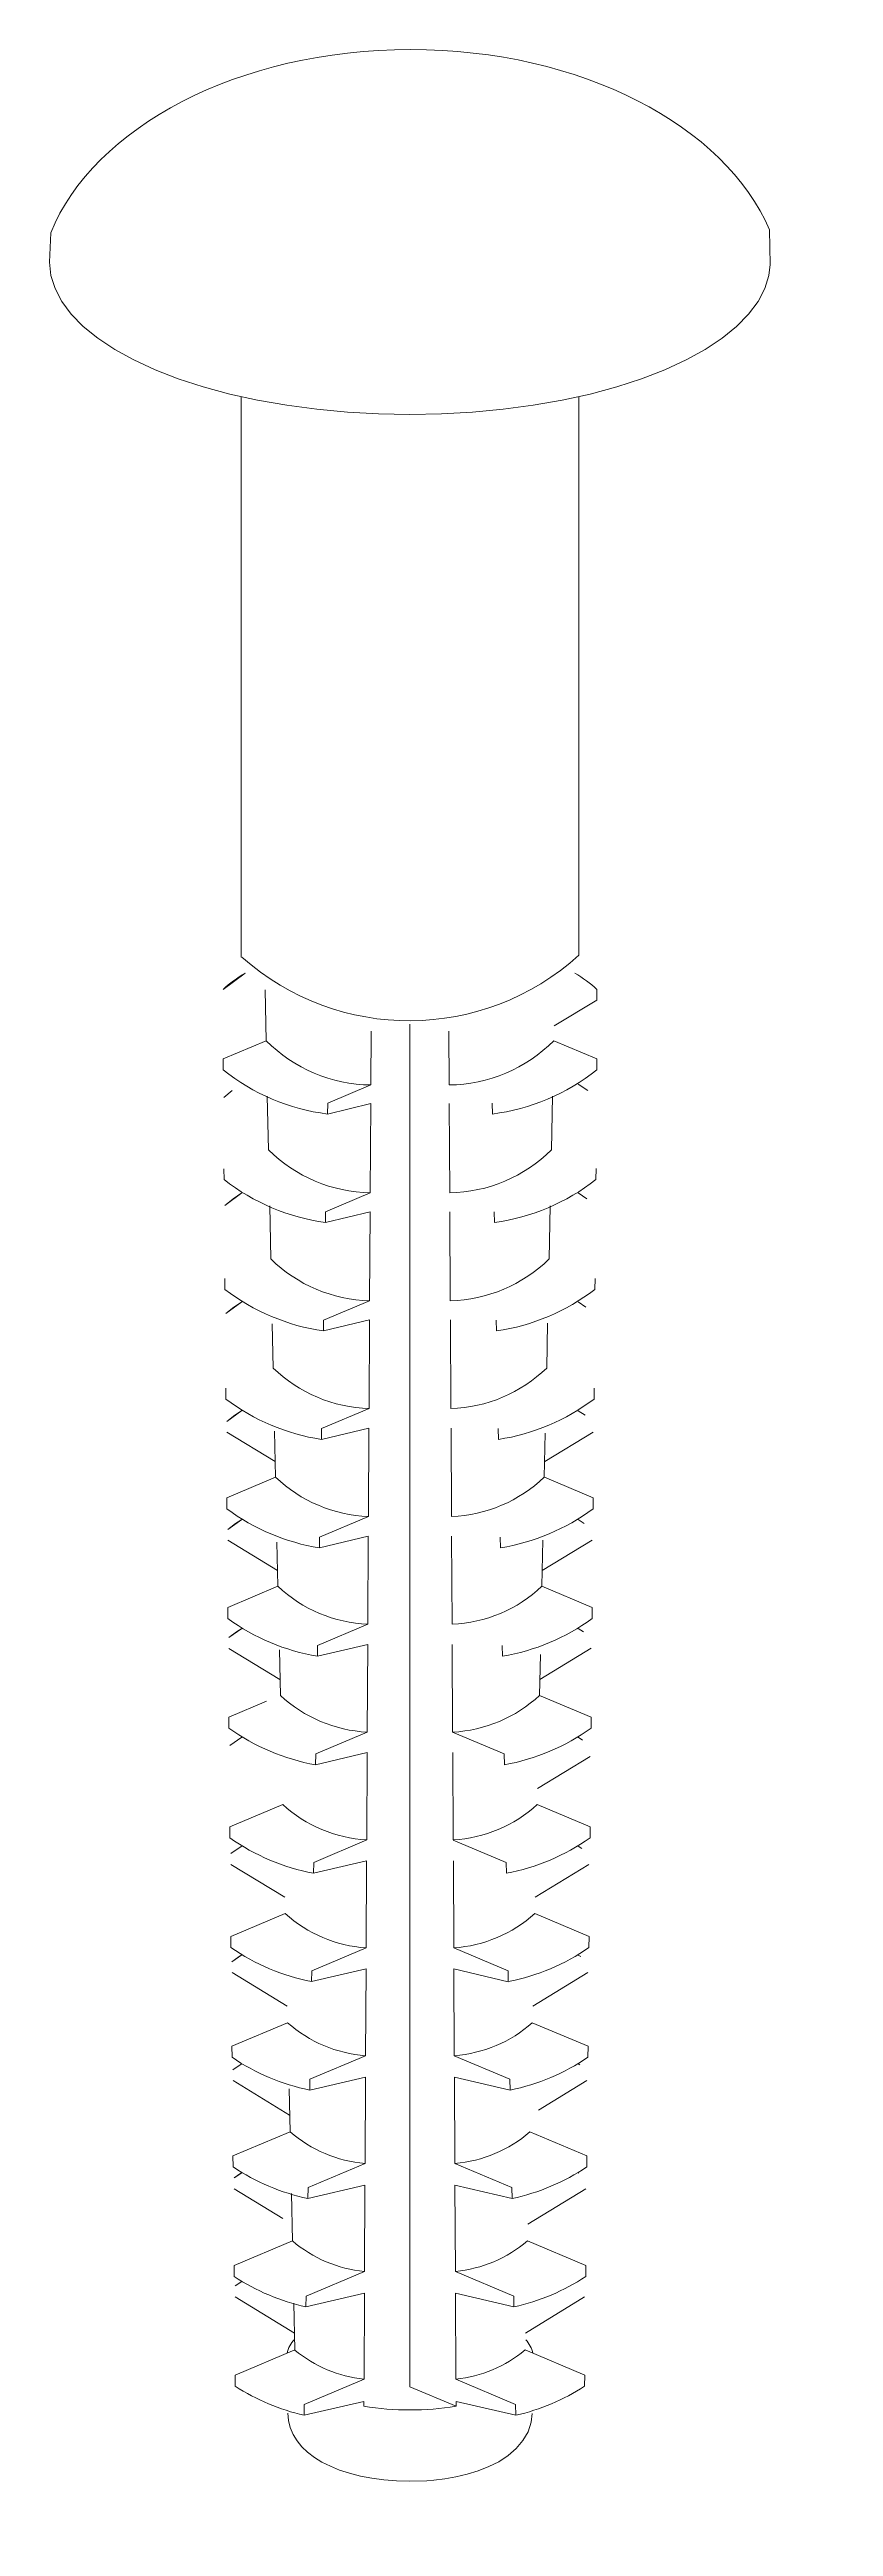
# Model space of a CAD drawing. Header units: metres. Extents: x -27.1 to 47.9, y -10.7 to 6.6.
# Drawn here: x 12.732 to 12.974, y 4.005 to 4.768 of the extents above; entities that cross this region are included whole.
import ezdxf

# ---------------------------------------------------------------- set-up
doc = ezdxf.new("R2010")
doc.units = ezdxf.units.M
doc.header["$MEASUREMENT"] = 0
doc.layers.add('PDF_Working_Num_Penna__7_Num_Penna__7_Num_Penna__7_Num_Penna__7_Num_Penna__7_Num_Penna__7', color=7, linetype='Continuous', lineweight=18)
doc.styles.add('GENERATED_STYLE_1', font='Arial')

msp = doc.modelspace()

# ---------------------------------------------------------------- linework, layer by layer
at = {"layer": 'PDF_Working_Num_Penna__7_Num_Penna__7_Num_Penna__7_Num_Penna__7_Num_Penna__7_Num_Penna__7', "color": 7, "linetype": 'Continuous', "lineweight": 18, "flags": 128}
for points in [[(12.9541, 4.71288), (12.95428, 4.70229), (12.95393, 4.69889), (12.95267, 4.69484), (12.95057, 4.69083), (12.94767, 4.68694), (12.94395, 4.68315), (12.93948, 4.67952), (12.93427, 4.67607), (12.92838, 4.67283), (12.92183, 4.6698), (12.9147, 4.66704), (12.90702, 4.66455), (12.89885, 4.66235), (12.89026, 4.66046), (12.88131, 4.65889), (12.87207, 4.65766), (12.8626, 4.65678), (12.85301, 4.65623), (12.84334, 4.65606), (12.83366, 4.65623), (12.82406, 4.65678), (12.81461, 4.65766), (12.80536, 4.65889), (12.79642, 4.66046), (12.78783, 4.66235), (12.77966, 4.66455), (12.77197, 4.66704), (12.76484, 4.6698), (12.75829, 4.67283), (12.75239, 4.67607), (12.7472, 4.67952), (12.74272, 4.68315), (12.73901, 4.68694), (12.7361, 4.69083), (12.73401, 4.69484), (12.73274, 4.69889), (12.73231, 4.70299), (12.73267, 4.71205)], [(12.7913, 4.66154), (12.7913, 4.48887)], [(12.78694, 4.34249), (12.80184, 4.33344)], [(12.88484, 4.33344), (12.89972, 4.34249)], [(12.78725, 4.3092), (12.80257, 4.2999)], [(12.8841, 4.2999), (12.89943, 4.3092)], [(12.78756, 4.27592), (12.8033, 4.26634)], [(12.88337, 4.26634), (12.89912, 4.27593)], [(12.88327, 4.26141), (12.89915, 4.2547)], [(12.87238, 4.24339), (12.85649, 4.25011)], [(12.88264, 4.23278), (12.8988, 4.24263)], [(12.87297, 4.20998), (12.85666, 4.21687)], [(12.78819, 4.20934), (12.80478, 4.19922)], [(12.88189, 4.19922), (12.89847, 4.20934)], [(12.87357, 4.17658), (12.85683, 4.18365)], [(12.78852, 4.17605), (12.80553, 4.16567)], [(12.85686, 4.17717), (12.87363, 4.17323)], [(12.88114, 4.16567), (12.89815, 4.17605)], [(12.87415, 4.14318), (12.857, 4.15043)], [(12.85704, 4.14385), (12.87421, 4.13984)], [(12.78886, 4.14276), (12.80627, 4.13211)], [(12.88289, 4.13363), (12.89782, 4.14276)], [(12.87473, 4.10978), (12.85717, 4.11721)], [(12.78918, 4.10946), (12.80416, 4.1003)], [(12.8572, 4.11053), (12.87479, 4.10643)], [(12.87965, 4.09854), (12.89748, 4.10946)], [(12.87531, 4.07638), (12.85733, 4.08399)], [(12.78954, 4.07617), (12.80778, 4.06499)], [(12.85735, 4.07722), (12.87537, 4.07303)], [(12.87889, 4.06499), (12.89715, 4.07617)], [(12.87589, 4.04299), (12.85748, 4.05077)], [(12.82916, 4.04392), (12.81073, 4.03964)], [(12.84333, 4.01932), (12.84858, 4.0195), (12.85068, 4.01969), (12.85409, 4.02009), (12.85748, 4.02069), (12.86094, 4.0215), (12.86435, 4.02255), (12.8676, 4.02382), (12.87069, 4.02535), (12.87355, 4.02721), (12.87607, 4.02937), (12.87814, 4.03184), (12.8797, 4.03457), (12.88069, 4.03752), (12.88097, 4.04024)], [(12.85753, 4.04246), (12.85752, 4.04392), (12.87594, 4.03964)]]:
    msp.add_lwpolyline(points, dxfattribs=at)
for points in [[(12.79156, 4.48887, 0.383348), (12.89537, 4.48946), (12.89537, 4.66154)], [(12.88774, 4.46765), (12.90089, 4.47559), (12.90093, 4.47891, 0.057157), (12.89412, 4.4839)], [(12.81794, 4.44053, -0.136366), (12.78578, 4.45412), (12.78575, 4.4575), (12.79904, 4.46311), (12.7987, 4.47884)], [(12.83138, 4.4661), (12.83129, 4.44949), (12.818, 4.44387), (12.81794, 4.44053), (12.83125, 4.44374), (12.8311, 4.41625), (12.81737, 4.41045), (12.81732, 4.40711), (12.83107, 4.41041), (12.83091, 4.38301), (12.81674, 4.37704), (12.81669, 4.37369), (12.83087, 4.37709), (12.83073, 4.34979), (12.81613, 4.34362), (12.81607, 4.34029), (12.83069, 4.34376), (12.83054, 4.31656), (12.81551, 4.3102), (12.81545, 4.30687), (12.83051, 4.31044), (12.83037, 4.28333), (12.8149, 4.2768), (12.81484, 4.27346), (12.83033, 4.27712), (12.83018, 4.2501), (12.8143, 4.24339), (12.81425, 4.24005), (12.83014, 4.2438), (12.83002, 4.21688), (12.8137, 4.20998), (12.81364, 4.20664), (12.82998, 4.21049), (12.82984, 4.18365), (12.81311, 4.17658), (12.81304, 4.17324), (12.82981, 4.17717), (12.82967, 4.15043), (12.81252, 4.14318), (12.81246, 4.13984), (12.82964, 4.14385), (12.8295, 4.11721), (12.81195, 4.10978), (12.81188, 4.10643), (12.82948, 4.11053), (12.82934, 4.08399), (12.81136, 4.07638), (12.8113, 4.07303), (12.82932, 4.07722), (12.82919, 4.05077), (12.81079, 4.04299), (12.81073, 4.03964, -0.087278), (12.78954, 4.04861), (12.7895, 4.05198), (12.8079, 4.05976), (12.80757, 4.07416)], [(12.82915, 4.04246, 0.082456), (12.85753, 4.04246), (12.84333, 4.04845), (12.84333, 4.46824)], [(12.86867, 4.44387), (12.86873, 4.44053, 0.136466), (12.90089, 4.45412), (12.90093, 4.4575), (12.88763, 4.46311, -0.197114), (12.85538, 4.44949), (12.85529, 4.4661)], [(12.8311, 4.41626, -0.193986), (12.79976, 4.4295), (12.7994, 4.44606)], [(12.88727, 4.44607), (12.88691, 4.4295, -0.193979), (12.85558, 4.41625), (12.85542, 4.44374)], [(12.81732, 4.40711, -0.13219), (12.78607, 4.42032), (12.78603, 4.42369)], [(12.90065, 4.4237), (12.90061, 4.42032, -0.132138), (12.86936, 4.40711), (12.86929, 4.41045)], [(12.83092, 4.38301, -0.190442), (12.80048, 4.39588), (12.80013, 4.41221)], [(12.88655, 4.41224), (12.88619, 4.39588, -0.1904), (12.85577, 4.38301), (12.85562, 4.41041)], [(12.81668, 4.37369, -0.12777), (12.78635, 4.38651), (12.78632, 4.38989)], [(12.90034, 4.38989), (12.90032, 4.38652, -0.127929), (12.86998, 4.37369), (12.86992, 4.37704)], [(12.83073, 4.34979, -0.18664), (12.80122, 4.36226), (12.80091, 4.37587)], [(12.88575, 4.37609), (12.88546, 4.36227, -0.186477), (12.85595, 4.34979), (12.85579, 4.37709)], [(12.81607, 4.34029, -0.124013), (12.78664, 4.35272), (12.78662, 4.35609)], [(12.90005, 4.35609), (12.90003, 4.35272, -0.124056), (12.87061, 4.34029), (12.87054, 4.34362)], [(12.83054, 4.31656, -0.183097), (12.80194, 4.32864), (12.80163, 4.34281)], [(12.88503, 4.34226), (12.88472, 4.32864, -0.183049), (12.85614, 4.31656), (12.85599, 4.34376)], [(12.81545, 4.30686, -0.119352), (12.78694, 4.31891), (12.78691, 4.3223), (12.80195, 4.32864)], [(12.88473, 4.32864), (12.89976, 4.3223), (12.89973, 4.31891, -0.119542), (12.87122, 4.30687), (12.87116, 4.31021)], [(12.83037, 4.28333, -0.179408), (12.80268, 4.29503), (12.80237, 4.30868)], [(12.88431, 4.30925), (12.884, 4.29503, -0.179292), (12.85631, 4.28333), (12.85616, 4.31044)], [(12.81484, 4.27346, -0.115689), (12.78725, 4.28512), (12.78721, 4.2885), (12.80268, 4.29503)], [(12.884, 4.29503), (12.89946, 4.2885), (12.89943, 4.28512, -0.115508), (12.87183, 4.27346), (12.87177, 4.2768)], [(12.83018, 4.2501, -0.175086), (12.80341, 4.26141), (12.8031, 4.27542)], [(12.88353, 4.27404), (12.88326, 4.26142, -0.175255), (12.85649, 4.2501), (12.85635, 4.27712)], [(12.81425, 4.24004, -0.111669), (12.78756, 4.25133), (12.78753, 4.2547), (12.79913, 4.25961)], [(12.89915, 4.2547), (12.89912, 4.25133, -0.111428), (12.87243, 4.24005), (12.87237, 4.24339)], [(12.87297, 4.20999), (12.87303, 4.20664, 0.107411), (12.8988, 4.21754), (12.89883, 4.22091), (12.88252, 4.22781, -0.171307), (12.85666, 4.21688), (12.85653, 4.24381)], [(12.81364, 4.20664, -0.107557), (12.78788, 4.21754), (12.78784, 4.22091), (12.80415, 4.22781, 0.17124), (12.83002, 4.21688)], [(12.87357, 4.17658), (12.87362, 4.17324, 0.103185), (12.89848, 4.18375), (12.89851, 4.18712), (12.88179, 4.19419, -0.167636), (12.85683, 4.18365), (12.8567, 4.21048)], [(12.81304, 4.17324, -0.103055), (12.78819, 4.18374), (12.78817, 4.18712), (12.8049, 4.19419, 0.167704), (12.82984, 4.18365)], [(12.87415, 4.14318), (12.87421, 4.13984, 0.099278), (12.89815, 4.14995), (12.89818, 4.15334), (12.88103, 4.16058, -0.163576), (12.857, 4.15043), (12.85687, 4.17717)], [(12.81246, 4.13984, -0.09901), (12.78852, 4.14995), (12.78848, 4.15334), (12.80564, 4.16059, 0.163576), (12.82967, 4.15043)], [(12.87473, 4.10978), (12.87479, 4.10643, 0.095339), (12.89782, 4.11617), (12.89785, 4.11955), (12.88029, 4.12697, -0.159099), (12.85717, 4.11721), (12.85704, 4.14385)], [(12.81188, 4.10643, -0.095216), (12.78886, 4.11617), (12.78882, 4.11955), (12.80639, 4.12697), (12.80609, 4.14025)], [(12.8113, 4.07304, -0.090754), (12.78918, 4.08239), (12.78916, 4.08576), (12.80714, 4.09337), (12.80682, 4.10794)], [(12.8753, 4.07638), (12.87536, 4.07303, 0.091098), (12.89748, 4.08239), (12.89752, 4.08577), (12.87953, 4.09337, -0.155021), (12.85733, 4.08399), (12.8572, 4.11053)], [(12.87589, 4.04299), (12.87594, 4.03964, 0.087388), (12.89714, 4.04861), (12.89718, 4.05198), (12.87878, 4.05976, -0.150491), (12.85748, 4.05077), (12.85736, 4.07723)]]:
    msp.add_lwpolyline(points, format="xyb", dxfattribs=at)
msp.add_lwpolyline([(12.79255, 4.4839, 0.05848), (12.78575, 4.47891)], format="xyb", close=True, dxfattribs=at)
for points in [[(12.89513, 4.44976), (12.89808, 4.44778)], [(12.78603, 4.44564), (12.7886, 4.44778)], [(12.79154, 4.41622), (12.78886, 4.41443), (12.78633, 4.41236)], [(12.89513, 4.41623), (12.89782, 4.41443)], [(12.79154, 4.38268), (12.78912, 4.38107), (12.78662, 4.37909)], [(12.89513, 4.38268), (12.89755, 4.38107)], [(12.79154, 4.34915), (12.78937, 4.34772), (12.78691, 4.34581)], [(12.89513, 4.34914), (12.8973, 4.34772)], [(12.79155, 4.31561), (12.78964, 4.31437), (12.78721, 4.31253)], [(12.89513, 4.31561), (12.89703, 4.31437)], [(12.79154, 4.28207), (12.78991, 4.28101), (12.78753, 4.27925)], [(12.89513, 4.28207), (12.89677, 4.28101)], [(12.79154, 4.24853), (12.79018, 4.24766), (12.78784, 4.24595)], [(12.89513, 4.24853), (12.89649, 4.24765)], [(12.79154, 4.21499), (12.79045, 4.2143), (12.78817, 4.21267)], [(12.89513, 4.21499), (12.89623, 4.2143)], [(12.79154, 4.18145), (12.79073, 4.18094), (12.78848, 4.17938)], [(12.89513, 4.18144), (12.89594, 4.18094)], [(12.79154, 4.14791), (12.79099, 4.14757), (12.78882, 4.14609)], [(12.89513, 4.14791), (12.89568, 4.14757)], [(12.79154, 4.11437), (12.79128, 4.11421), (12.78916, 4.1128)], [(12.89513, 4.11437), (12.8954, 4.11421)], [(12.79154, 4.08083), (12.7895, 4.07949)], [(12.82916, 4.04392), (12.82915, 4.04246)]]:
    msp.add_lwpolyline(points, close=True, dxfattribs=at)
at = {"layer": 'PDF_Working_Num_Penna__7_Num_Penna__7_Num_Penna__7_Num_Penna__7_Num_Penna__7_Num_Penna__7', "color": 7, "linetype": 'Continuous', "lineweight": 18}
for centre, radius, start, end in [((12.83177, 4.4956), 0.04611, 224.78499, 269.40347), ((12.83292, 4.15753), 0.04046, 229.03205, 265.15499), ((12.83299, 4.12362), 0.0398, 229.47682, 264.73045), ((12.81439, 4.05669), 0.00915, 136.40755, 167.03894), ((12.83314, 4.08985), 0.03928, 230.00333, 264.22588), ((12.87229, 4.05672), 0.00913, 12.82291, 42.71449)]:
    msp.add_arc(centre, radius, start, end, dxfattribs=at)
msp.add_ellipse((12.86234, 4.05073), major_axis=(0.05623, 0.01363), ratio=0.503366, start_param=3.031042, end_param=4.24892, dxfattribs=at)
for points in [[(12.73267, 4.71205), (12.74587, 4.74456), (12.79052, 4.76847), (12.84356, 4.76847)], [(12.84356, 4.76847), (12.89614, 4.76847), (12.94047, 4.74496), (12.9541, 4.71288)]]:
    msp.add_open_spline(points, degree=3, dxfattribs=at)

# ---------------------------------------------------------------- texts
at = {"layer": 'PDF_Working_Num_Penna__7_Num_Penna__7_Num_Penna__7_Num_Penna__7_Num_Penna__7_Num_Penna__7', "color": 7, "linetype": 'Continuous', "lineweight": 18, "insert": (12.97379, 4.0054), "char_height": 0.00000321, "attachment_point": 7, "rotation": 90, "style": 'GENERATED_STYLE_1'}
msp.add_mtext('\\A1;{\\pql;\\fArial|b0|i0|c0|p34;110519}', dxfattribs=at)

doc.saveas('drawing.dxf')
